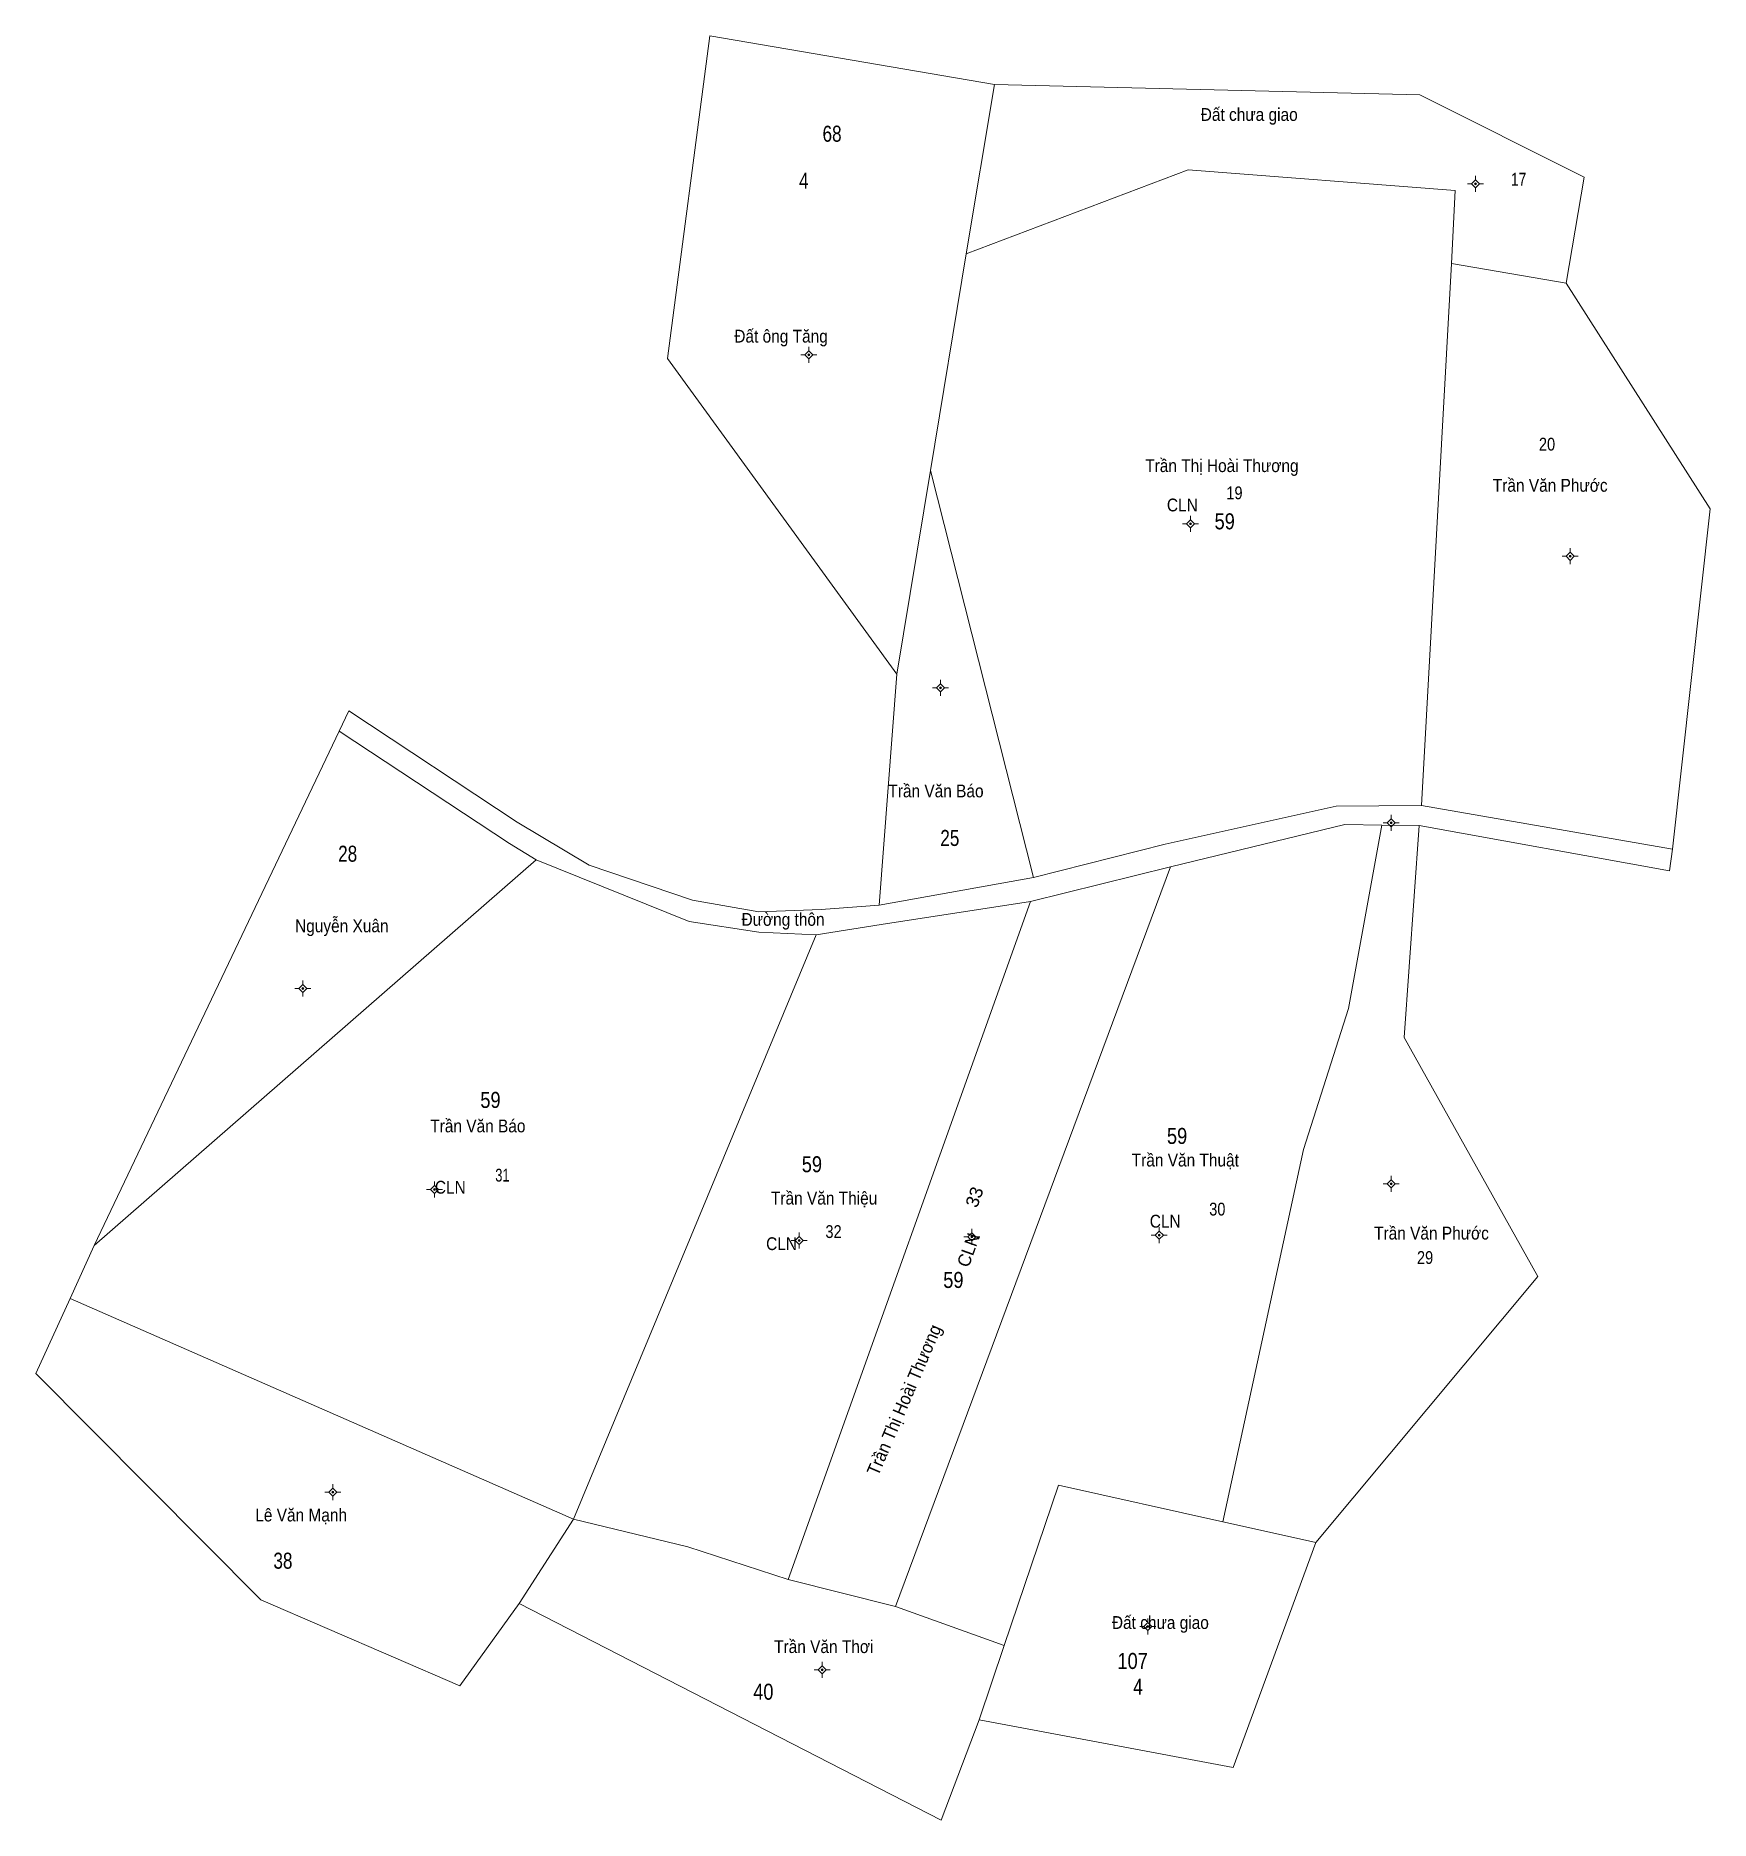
# Model space of a CAD drawing. Header units: metres. Extents: x 537114 to 539413, y 1847369 to 1850045.
# Drawn here: x 537579.2 to 537840.5, y 1848547.3 to 1848825.9 of the extents above; entities that cross this region are included whole.
import ezdxf
from ezdxf.enums import TextEntityAlignment as Align

# ---------------------------------------------------------------- set-up
doc = ezdxf.new("R2010")
doc.units = ezdxf.units.M
doc.header["$LTSCALE"] = 0.8
for name, color, linetype in [('1', 7, 'Continuous'), ('2', 7, 'Continuous'), ('3', 7, 'Continuous'), ('4', 7, 'Continuous')]:
    doc.layers.add(name, color=color, linetype=linetype)
for name, color, linetype, lineweight in [('11', 7, 'Continuous', 13), ('22', 7, 'Continuous', 13), ('5', 7, 'Continuous', 13)]:
    doc.layers.add(name, color=color, linetype=linetype, lineweight=lineweight)

msp = doc.modelspace()

# ---------------------------------------------------------------- texts
at = {"layer": '1', "width": 0.9}
for s, p in [('Đất chưa giao', (537768.53, 1848812.56)), ('Đất ông Tăng', (537695.49, 1848777.96)), ('Trần Thị Hoài Thương', (537764.265, 1848757.75)), ('Trần Văn Phước', (537815.485, 1848754.68)), ('Trần Văn Báo', (537719.66, 1848706.98)), ('Đường thôn', (537695.8, 1848686.93)), ('Nguyễn Xuân', (537626.965, 1848685.92)), ('Trần Văn Báo', (537648.19, 1848654.69)), ('Trần Văn Thuật', (537758.56, 1848649.36)), ('Trần Văn Thiệu', (537702.21, 1848643.42)), ('Trần Văn Phước', (537796.965, 1848637.96)), ('Lê Văn Mạnh', (537620.62, 1848593.96)), ('Đất chưa giao', (537754.67, 1848577.18)), ('Trần Văn Thơi', (537702.155, 1848573.42))]:
    msp.add_text(s, height=2, dxfattribs=at).set_placement(p, align=Align.CENTER)
at = {"layer": '1', "width": 0.95}
msp.add_text('Trần Thị Hoài Thương', height=2, rotation=66.801, dxfattribs=at).set_placement((537715.6119, 1848612.5411), align=Align.CENTER)
at = {"layer": '2'}
for s, height, width, p in [('68', 2.5, 0.8, (537703.45, 1848809.31)), ('17', 2, 0.8, (537810.565, 1848802.46)), ('20', 2, 0.85, (537814.99, 1848761.1)), ('19', 2, 0.85, (537766.225, 1848753.5)), ('25', 2.5, 0.8, (537721.82, 1848699.39)), ('28', 2.5, 0.8, (537627.88, 1848696.93)), ('31', 2, 0.75, (537652.02, 1848647.01)), ('30', 2, 0.85, (537763.55, 1848641.71)), ('32', 2, 0.85, (537703.675, 1848638.2)), ('29', 2, 0.85, (537795.965, 1848634.15)), ('38', 2.5, 0.8, (537617.78, 1848586.58)), ('107', 2.5, 0.85, (537750.34, 1848570.93)), ('40', 2.5, 0.85, (537692.725, 1848566.13))]:
    msp.add_text(s, height=height, dxfattribs=dict(at, width=width)).set_placement(p, align=Align.CENTER)
at = {"layer": '2', "width": 1.05}
msp.add_text('33', height=2, rotation=70.341, dxfattribs=at).set_placement((537726.5982, 1848644.2586), align=Align.CENTER)
at = {"layer": '3', "width": 0.9}
for p in [(537761.17, 1848751.61), (537646.97, 1848645.12), (537758.5, 1848639.82), (537698.65, 1848636.31)]:
    msp.add_text('CLN ', height=2, dxfattribs=at).set_placement(p, align=Align.RIGHT)
at = {"layer": '3'}
msp.add_text('CLN ', height=2, rotation=70.341, dxfattribs=at).set_placement((537726.8067, 1848639.2072), align=Align.RIGHT)
at = {"layer": '4'}
for s, width, p in [('4', 0.8, (537699.03, 1848801.98)), ('59', 0.85, (537764.705, 1848748.81)), ('59', 0.85, (537650.155, 1848658.5)), ('59', 0.85, (537757.275, 1848652.88)), ('59', 0.85, (537700.305, 1848648.46)), ('59', 0.85, (537722.375, 1848630.4)), ('4', 0.8, (537751.17, 1848566.91))]:
    msp.add_text(s, height=2.5, dxfattribs=dict(at, width=width)).set_placement(p, align=Align.CENTER)

# ---------------------------------------------------------------- hatches: boundary and pattern name
at = {"layer": '11'}
for points in [[(537803.9697, 1848802.74, 1), (537803.6697, 1848802.74, 1)], [(537699.9598, 1848776.04, 1), (537699.6598, 1848776.04, 1)], [(537759.5198, 1848749.69, 1), (537759.2198, 1848749.69, 1)], [(537818.7498, 1848744.6, 1), (537818.4498, 1848744.6, 1)], [(537720.5298, 1848724.06, 1), (537720.2298, 1848724.06, 1)], [(537790.8298, 1848703, 1), (537790.5298, 1848703, 1)], [(537621.0198, 1848677.16, 1), (537620.7198, 1848677.16, 1)], [(537641.5698, 1848645.78, 1), (537641.2698, 1848645.78, 1)], [(537790.8098, 1848646.65, 1), (537790.5097, 1848646.65, 1)], [(537698.4797, 1848637.82, 1), (537698.1797, 1848637.82, 1)], [(537725.3898, 1848638.39, 1), (537725.0898, 1848638.39, 1)], [(537754.6498, 1848638.65, 1), (537754.3498, 1848638.65, 1)], [(537625.6998, 1848598.53, 1), (537625.3998, 1848598.53, 1)], [(537752.8798, 1848577.58, 1), (537752.5798, 1848577.58, 1)], [(537702.0397, 1848570.81, 1), (537701.7397, 1848570.81, 1)]]:
    msp.add_hatch(color=256, dxfattribs=at).paths.add_polyline_path(points)

# ---------------------------------------------------------------- linework, layer by layer
for p, q in [((537803.82, 1848803.99), (537803.82, 1848803.37)), ((537803.19, 1848802.74), (537802.57, 1848802.74)), ((537803.82, 1848802.11), (537803.82, 1848801.49)), ((537805.07, 1848802.74), (537804.44, 1848802.74)), ((537699.19, 1848776.04), (537698.56, 1848776.04)), ((537699.81, 1848777.29), (537699.81, 1848776.67)), ((537699.81, 1848775.41), (537699.81, 1848774.79)), ((537701.06, 1848776.04), (537700.44, 1848776.04)), ((537759.37, 1848750.94), (537759.37, 1848750.31)), ((537758.75, 1848749.69), (537758.12, 1848749.69)), ((537759.37, 1848749.07), (537759.37, 1848748.44)), ((537760.62, 1848749.69), (537759.99, 1848749.69)), ((537818.6, 1848745.85), (537818.6, 1848745.23)), ((537817.97, 1848744.6), (537817.35, 1848744.6)), ((537818.6, 1848743.97), (537818.6, 1848743.35)), ((537819.85, 1848744.6), (537819.23, 1848744.6)), ((537720.38, 1848725.31), (537720.38, 1848724.69)), ((537719.75, 1848724.06), (537719.13, 1848724.06)), ((537720.38, 1848723.43), (537720.38, 1848722.81)), ((537721.63, 1848724.06), (537721.01, 1848724.06)), ((537790.06, 1848703), (537789.43, 1848703)), ((537790.68, 1848704.25), (537790.68, 1848703.63)), ((537791.93, 1848703), (537791.31, 1848703)), ((537790.68, 1848702.37), (537790.68, 1848701.75)), ((537620.87, 1848678.41), (537620.87, 1848677.79)), ((537620.25, 1848677.16), (537619.62, 1848677.16)), ((537620.87, 1848676.53), (537620.87, 1848675.91)), ((537622.12, 1848677.16), (537621.49, 1848677.16)), ((537790.66, 1848647.9), (537790.66, 1848647.27)), ((537640.8, 1848645.78), (537640.17, 1848645.78)), ((537641.42, 1848647.03), (537641.42, 1848646.41)), ((537641.42, 1848645.15), (537641.42, 1848644.53)), ((537642.67, 1848645.78), (537642.05, 1848645.78)), ((537790.03, 1848646.65), (537789.41, 1848646.65)), ((537790.66, 1848646.03), (537790.66, 1848645.4)), ((537791.91, 1848646.65), (537791.29, 1848646.65)), ((537698.33, 1848639.07), (537698.33, 1848638.45)), ((537725.24, 1848639.64), (537725.24, 1848639.01)), ((537754.5, 1848639.9), (537754.5, 1848639.27)), ((537697.7, 1848637.82), (537697.08, 1848637.82)), ((537698.33, 1848637.19), (537698.33, 1848636.57)), ((537699.58, 1848637.82), (537698.95, 1848637.82)), ((537724.61, 1848638.39), (537723.99, 1848638.39)), ((537725.24, 1848637.77), (537725.24, 1848637.14)), ((537726.49, 1848638.39), (537725.87, 1848638.39)), ((537753.87, 1848638.65), (537753.25, 1848638.65)), ((537754.5, 1848638.03), (537754.5, 1848637.4)), ((537755.75, 1848638.65), (537755.13, 1848638.65)), ((537624.93, 1848598.53), (537624.3, 1848598.53)), ((537625.55, 1848599.78), (537625.55, 1848599.15)), ((537625.55, 1848597.91), (537625.55, 1848597.28)), ((537626.8, 1848598.53), (537626.18, 1848598.53)), ((537752.11, 1848577.58), (537751.48, 1848577.58)), ((537752.73, 1848578.83), (537752.73, 1848578.21)), ((537753.98, 1848577.58), (537753.35, 1848577.58)), ((537752.73, 1848576.95), (537752.73, 1848576.33)), ((537701.89, 1848572.06), (537701.89, 1848571.43)), ((537701.27, 1848570.81), (537700.64, 1848570.81)), ((537701.89, 1848570.19), (537701.89, 1848569.56)), ((537703.14, 1848570.81), (537702.51, 1848570.81))]:
    msp.add_line(p, q, dxfattribs=at)
for points in [[(537803.82, 1848803.37), (537803.19, 1848802.74), (537803.82, 1848802.11), (537804.44, 1848802.74)], [(537699.81, 1848776.67), (537699.19, 1848776.04), (537699.81, 1848775.41), (537700.44, 1848776.04)], [(537759.37, 1848750.31), (537758.75, 1848749.69), (537759.37, 1848749.07), (537759.99, 1848749.69)], [(537818.6, 1848745.23), (537817.97, 1848744.6), (537818.6, 1848743.97), (537819.23, 1848744.6)], [(537720.38, 1848724.69), (537719.75, 1848724.06), (537720.38, 1848723.43), (537721.01, 1848724.06)], [(537790.68, 1848703.63), (537790.06, 1848703), (537790.68, 1848702.37), (537791.31, 1848703)], [(537620.87, 1848677.79), (537620.25, 1848677.16), (537620.87, 1848676.53), (537621.49, 1848677.16)], [(537790.66, 1848647.27), (537790.03, 1848646.65), (537790.66, 1848646.03), (537791.29, 1848646.65)], [(537641.42, 1848646.41), (537640.8, 1848645.78), (537641.42, 1848645.15), (537642.05, 1848645.78)], [(537725.24, 1848639.01), (537724.61, 1848638.39), (537725.24, 1848637.77), (537725.87, 1848638.39)], [(537754.5, 1848639.27), (537753.87, 1848638.65), (537754.5, 1848638.03), (537755.13, 1848638.65)], [(537698.33, 1848638.45), (537697.7, 1848637.82), (537698.33, 1848637.19), (537698.95, 1848637.82)], [(537625.55, 1848599.15), (537624.93, 1848598.53), (537625.55, 1848597.91), (537626.18, 1848598.53)], [(537752.73, 1848578.21), (537752.11, 1848577.58), (537752.73, 1848576.95), (537753.35, 1848577.58)], [(537701.89, 1848571.43), (537701.27, 1848570.81), (537701.89, 1848570.19), (537702.51, 1848570.81)]]:
    msp.add_lwpolyline(points, close=True, dxfattribs=at)
for centre in [(537803.8197, 1848802.74), (537699.8098, 1848776.04), (537759.3698, 1848749.69), (537818.5998, 1848744.6), (537720.3798, 1848724.06), (537790.6798, 1848703), (537620.8698, 1848677.16), (537641.4198, 1848645.78), (537790.6597, 1848646.65), (537698.3297, 1848637.82), (537725.2398, 1848638.39), (537754.4998, 1848638.65), (537625.5498, 1848598.53), (537752.7298, 1848577.58), (537701.8897, 1848570.81)]:
    msp.add_circle(centre, 0.15, dxfattribs=at)
at = {"layer": '22'}
for p, q in [((537834.56, 1848698.9), (537795.39, 1848705.7)), ((537789.24, 1848702.66), (537795.03, 1848702.6)), ((537734.39, 1848690.72), (537756.25, 1848696.12)), ((537734.9, 1848694.47), (537710.79, 1848690.14))]:
    msp.add_line(p, q, dxfattribs=at)
for points in [[(537710.79, 1848690.14), (537701.77, 1848689.49), (537692.04, 1848689.13), (537681.7, 1848690.92), (537665.56, 1848696.37), (537654.31, 1848703.11), (537628.05, 1848720.46), (537626.55, 1848717.32)], [(537626.55, 1848717.32), (537653.15, 1848699.8), (537657.27, 1848697.25)], [(537734.9, 1848694.47), (537755.44, 1848699.67), (537782.1, 1848705.6), (537795.39, 1848705.7)], [(537756.25, 1848696.12), (537783.45, 1848702.72), (537789.24, 1848702.66)], [(537795.03, 1848702.6), (537834.1, 1848695.49), (537834.56, 1848698.9)], [(537657.27, 1848697.25), (537681.16, 1848687.61), (537692.02, 1848685.91), (537700.96, 1848685.53)], [(537700.96, 1848685.53), (537711.1, 1848687.14), (537734.39, 1848690.72)]]:
    msp.add_lwpolyline(points, dxfattribs=at)
at = {"layer": '5'}
for p, q in [((537718.79, 1848757.97), (537724.39, 1848791.79)), ((537795.39, 1848705.7), (537800.11, 1848790.31)), ((537800.11, 1848790.31), (537818, 1848787.24)), ((537713.53, 1848726.21), (537718.79, 1848757.97)), ((537718.79, 1848757.97), (537734.9, 1848694.47)), ((537713.53, 1848726.21), (537710.79, 1848690.14)), ((537626.55, 1848717.32), (537588.34, 1848637.01)), ((537588.34, 1848637.01), (537657.27, 1848697.25)), ((537700.96, 1848685.53), (537663.11, 1848594.3)), ((537584.56, 1848628.75), (537588.34, 1848637.01)), ((537663.11, 1848594.3), (537584.56, 1848628.75)), ((537654.63, 1848581.14), (537663.11, 1848594.3)), ((537726.41, 1848562.98), (537730.32, 1848574.58))]:
    msp.add_line(p, q, dxfattribs=at)
for points in [[(537713.53, 1848726.21), (537677.77, 1848775.48), (537684.4, 1848825.86), (537728.77, 1848818.24)], [(537800.11, 1848790.31), (537800.64, 1848801.68), (537758.99, 1848804.92), (537724.39, 1848791.79), (537728.77, 1848818.24)], [(537728.77, 1848818.24), (537795.13, 1848816.63), (537820.8, 1848803.78), (537818, 1848787.24)], [(537818, 1848787.24), (537840.46, 1848752), (537834.56, 1848698.9)], [(537789.24, 1848702.66), (537784, 1848674), (537777, 1848652), (537764.41, 1848593.89)], [(537778.93, 1848590.65), (537813.55, 1848632.19), (537792.7, 1848669.51), (537795.03, 1848702.6)], [(537756.25, 1848696.12), (537713.33, 1848580.66), (537730.32, 1848574.58)], [(537734.39, 1848690.72), (537696.59, 1848584.91), (537713.33, 1848580.66)], [(537584.56, 1848628.75), (537579.21, 1848617.07), (537614.31, 1848581.74), (537645.37, 1848568.31), (537654.63, 1848581.14)], [(537730.32, 1848574.58), (537738.75, 1848599.62), (537764.41, 1848593.89)], [(537696.59, 1848584.91), (537680.93, 1848590), (537663.11, 1848594.3)], [(537764.41, 1848593.89), (537772.16, 1848592.16), (537778.93, 1848590.65)], [(537726.41, 1848562.98), (537766.03, 1848555.54), (537778.93, 1848590.65)], [(537654.63, 1848581.14), (537720.45, 1848547.31), (537726.41, 1848562.98)]]:
    msp.add_lwpolyline(points, dxfattribs=at)

msp.set_redraw_order([(e.dxf.handle, doc.entitydb.next_handle()) for e in msp.query("TEXT MTEXT ATTDEF DIMENSION ARC_DIMENSION")])  # texts and dimensions are drawn at this point

doc.saveas('drawing.dxf')
